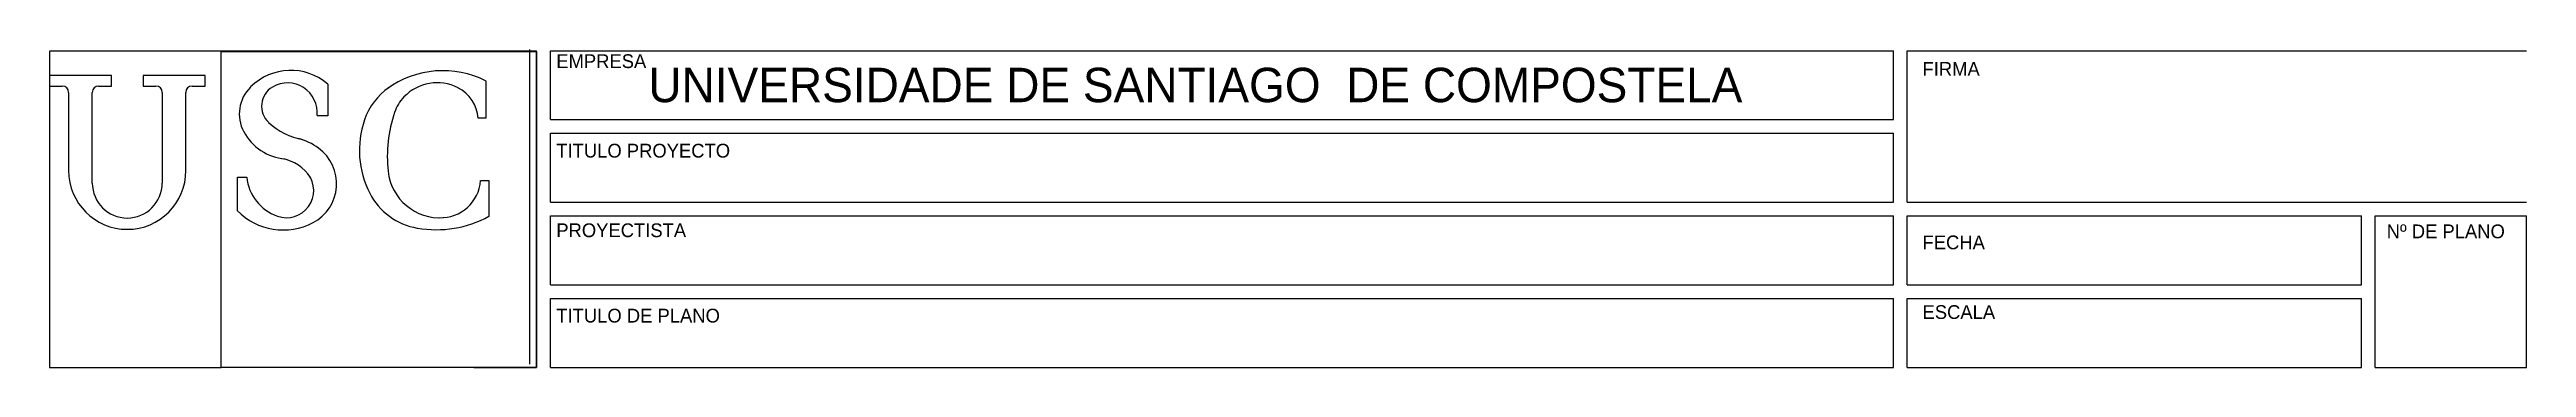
# Model space of a CAD drawing. Extents: x 20 to 584, y 10 to 410.
# Drawn here: x 404 to 584, y 10 to 33.1 of the extents above; entities that cross this region are included whole.
import ezdxf

# ---------------------------------------------------------------- set-up
doc = ezdxf.new("R2010")
doc.units = 0
doc.layers.add('3', color=7, linetype='Continuous')
doc.layers.add('Por defecto', color=7, linetype='Continuous')

msp = doc.modelspace()

# ---------------------------------------------------------------- texts
at = {"layer": '3'}
msp.add_text('UNIVERSIDADE DE SANTIAGO  DE COMPOSTELA', height=2.5, dxfattribs=at).set_placement((447.51, 29.26))
at = {"layer": 'Por defecto'}
for s, p in [('EMPRESA', (440.82, 31.74)), ('FIRMA', (540.11, 31.18)), ('TITULO PROYECTO', (440.82, 25.24)), ('PROYECTISTA', (440.82, 19.46)), ('Nº DE PLANO', (573.84, 19.38)), ('FECHA', (540.11, 18.58)), ('ESCALA', (540.11, 13.52)), ('TITULO DE PLANO', (440.82, 13.26))]:
    msp.add_text(s, height=1, dxfattribs=at).set_placement(p)

# ---------------------------------------------------------------- linework, layer by layer
at = {"layer": '3'}
for p, q in [((403.99, 32.95), (403.99, 10)), ((438.9, 10.24), (438.9, 33.08)), ((408.49, 31.19), (403.99, 31.19)), ((403.99, 31.19), (403.99, 30.43)), ((408.49, 30.43), (408.49, 31.19)), ((415.29, 31.19), (410.79, 31.19)), ((410.79, 31.19), (410.79, 30.43)), ((415.29, 30.43), (415.29, 31.19)), ((435.71, 30.79), (435.71, 28.1)), ((403.99, 30.43), (404.92, 30.43)), ((405.38, 29.97), (405.38, 24.29)), ((407.09, 23.39), (407.09, 29.97)), ((407.55, 30.43), (408.49, 30.43)), ((410.79, 30.43), (411.72, 30.43)), ((412.18, 29.97), (412.18, 23.39)), ((413.89, 24.29), (413.89, 29.97)), ((414.35, 30.43), (415.29, 30.43)), ((424.22, 30.57), (424.22, 28.28)), ((424.22, 28.28), (423.43, 28.28)), ((435.71, 28.1), (435.14, 28.1)), ((417.64, 21.39), (417.64, 23.81)), ((417.64, 23.81), (418.33, 23.81)), ((435.33, 23.57), (435.92, 23.57)), ((435.92, 23.57), (435.92, 20.97)), ((403.99, 10), (416.47, 10)), ((404, 10), (404, 10)), ((404.2, 10), (404.2, 10))]:
    msp.add_line(p, q, dxfattribs=at)
msp.add_lwpolyline([(416.47, 32.95), (439.39, 32.95), (439.39, 10), (416.47, 10)], close=True, dxfattribs=at)
for centre, radius, start, end in [((421.53, 27.42), 4.15, 49.4703, 134.814), ((421.29, 28.5), 2.16, 354.2497, 120.6206), ((432.58, 24.65), 6.9, 62.9219, 126.0672), ((432.16, 27.34), 3.33, 62.9052, 136.3194), ((404.92, 29.97), 0.459, 0, 90), ((407.55, 29.97), 0.459, 90, 180), ((411.72, 29.97), 0.459, 0, 90), ((414.35, 29.97), 0.459, 90, 180), ((420.54, 28.4), 2.76, 134.814, 207.8942), ((421.01, 28.97), 1.61, 120.6206, 227.2698), ((431.34, 26.44), 4.72, 124.5047, 161.0994), ((431.94, 27.55), 3.03, 136.3194, 161.337), ((432.45, 27.91), 2.69, 3.915, 62.9052), ((421.42, 28.87), 3.74, 207.8942, 265.21), ((423.32, 31.48), 5.02, 227.2698, 259.4303), ((433.33, 25.76), 6.82, 161.0994, 207.1821), ((438.6, 25.3), 10.06, 161.337, 186.0359), ((420.97, 22.38), 4.38, 53.992, 75.5011), ((421.67, 23.34), 3.19, 297.6079, 53.992), ((409.64, 24.29), 4.26, 180, 0), ((421.7, 24.18), 3.4, 186.3023, 250.1857), ((421.22, 22.84), 1.97, 250.1857, 38.0379), ((420.42, 22.21), 2.98, 31.1039, 81.5015), ((432.35, 24.64), 3.77, 186.0359, 274.2222), ((432.41, 23.79), 2.92, 268.1998, 355.6371), ((409.64, 23.39), 2.54, 180, 0), ((431.52, 24.84), 4.79, 207.1821, 260.3392), ((420.98, 24.67), 4.69, 224.4628, 297.6079), ((432.08, 28.08), 8.08, 260.3392, 298.4236)]:
    msp.add_arc(centre, radius, start, end, dxfattribs=at)
at = {"layer": 'Por defecto'}
for p, q in [((404, 33), (439.39, 33)), ((439.39, 10), (439.39, 33)), ((440.39, 33), (538, 33)), ((440.39, 28), (440.39, 33)), ((538, 28), (538, 33)), ((539, 33), (584, 33)), ((539, 22), (539, 33)), ((440.39, 28), (538, 28)), ((440.39, 27), (538, 27)), ((440.39, 22), (440.39, 27)), ((538, 22), (538, 27)), ((440.39, 22), (538, 22)), ((539, 22), (584, 22)), ((440.39, 21), (538, 21)), ((440.39, 16), (440.39, 21)), ((538, 16), (538, 21)), ((539, 21), (572, 21)), ((539, 16), (539, 21)), ((572, 16), (572, 21)), ((573, 10), (573, 21)), ((573, 21), (584, 21)), ((584, 10), (584, 21)), ((584, 16), (584, 20)), ((440.39, 16), (538, 16)), ((440.39, 10), (440.39, 15)), ((440.39, 15), (538, 15)), ((538, 10), (538, 15)), ((539, 16), (572, 16)), ((539, 10), (539, 15)), ((539, 15), (572, 15)), ((572, 10), (572, 15)), ((434.82, 10), (439.39, 10)), ((440.39, 10), (538, 10)), ((539, 10), (572, 10)), ((573, 10), (584, 10))]:
    msp.add_line(p, q, dxfattribs=at)

msp.set_redraw_order([(e.dxf.handle, doc.entitydb.next_handle()) for e in msp.query("TEXT MTEXT ATTDEF DIMENSION ARC_DIMENSION")])  # texts and dimensions are drawn at this point

doc.saveas('drawing.dxf')
